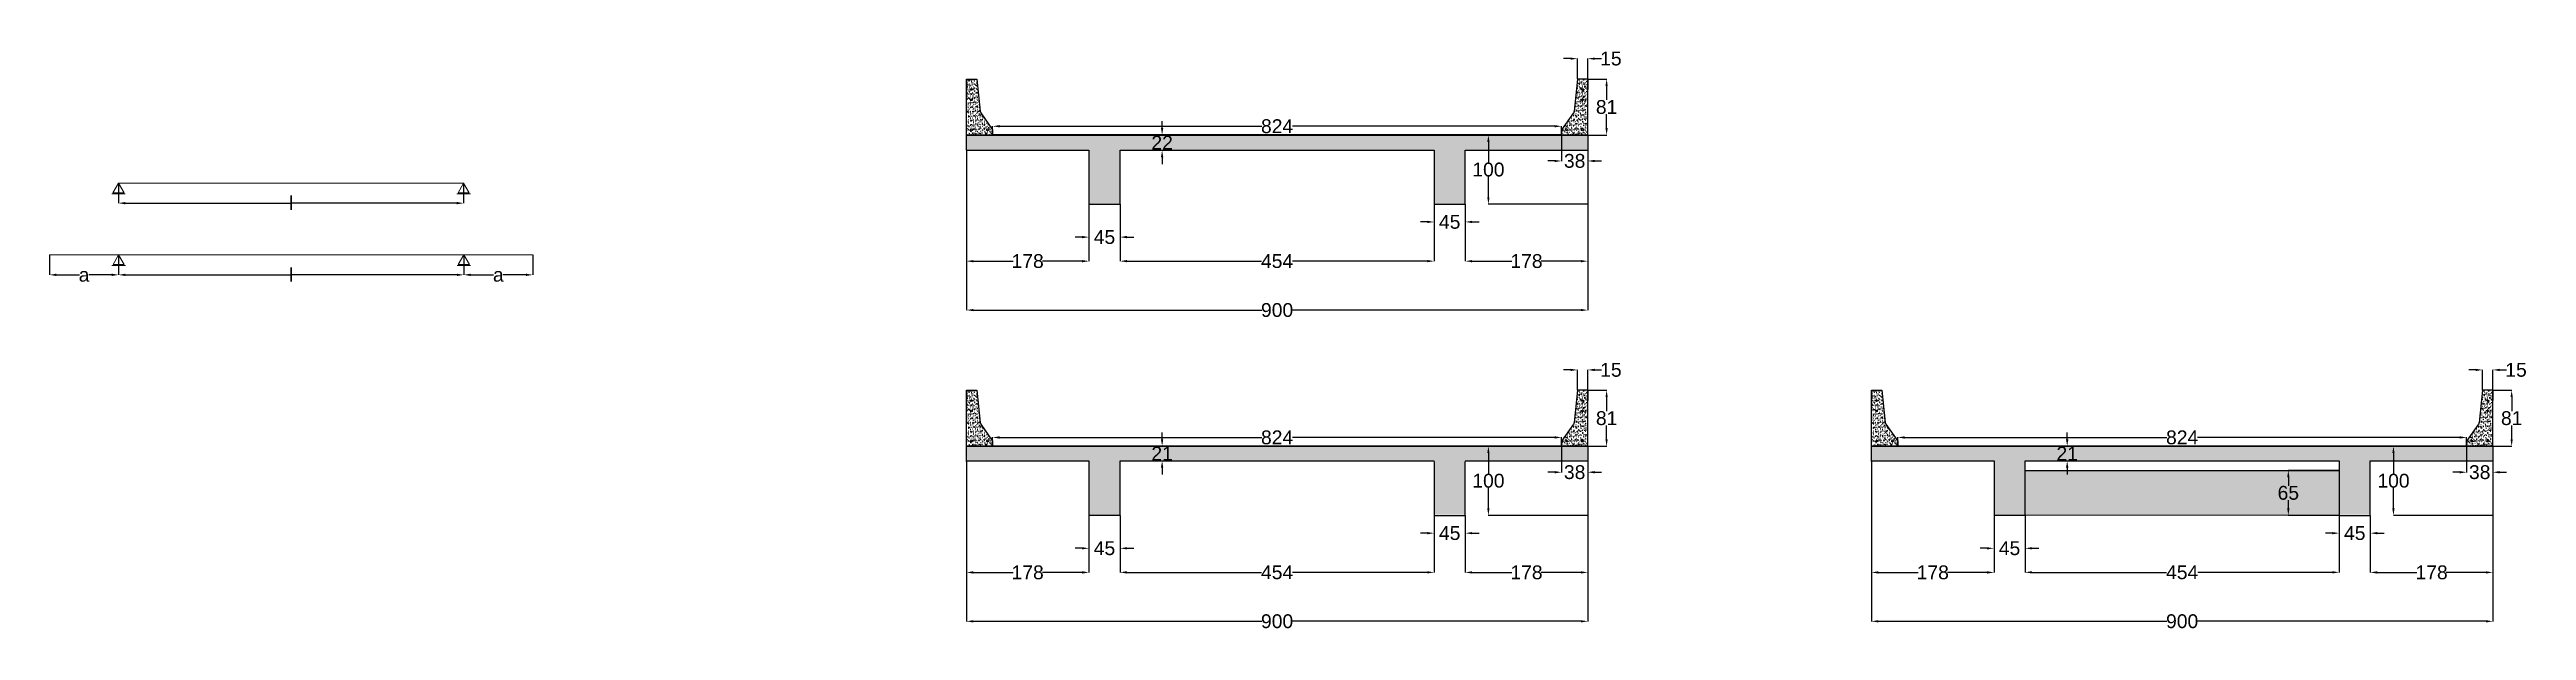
# Model space of a CAD drawing. Header units: millimetres. Extents: x -100 to 3488, y -647 to 193.
import ezdxf

# ---------------------------------------------------------------- set-up
doc = ezdxf.new("R2010")
doc.units = ezdxf.units.MM
for name, color, linetype in [('BARREIRA', 5, 'Continuous'), ('Cotas', 10, 'Continuous'), ('LONG. E TAB.', 3, 'Continuous'), ('PAVIMENTO', 250, 'Continuous')]:
    doc.layers.add(name, color=color, linetype=linetype)
doc.styles.get("Standard").update_dxf_attribs({"font": 'arial.ttf'})
doc.dimstyles.new('Annotative', dxfattribs={"dimtxt": 0.15, "dimasz": 0.1, "dimexe": 0.1, "dimexo": 0.03, "dimgap": 0.09, "dimtad": 0, "dimtih": 1, "dimtoh": 1, "dimdec": 3, "dimzin": 0, "dimdsep": 46, "dimtxsty": 'Standard', "dimcen": 0.09, "dimadec": 0, "dimazin": 0, "dimtfac": 1, "dimtdec": 3, "dimtofl": 0, "dimtmove": 0, "dimatfit": 3, "dimfxl": 1, "dimtolj": 1, "dimtzin": 0, "dimarcsym": 1})
doc.dimstyles.get("Standard").update_dxf_attribs({"dimtxt": 0.18, "dimasz": 0.18, "dimexe": 0.18, "dimexo": 0.0625, "dimgap": 0.09, "dimtad": 0, "dimtih": 1, "dimtoh": 1, "dimdec": 4, "dimzin": 0, "dimdsep": 46, "dimtxsty": 'Standard', "dimcen": 0.09, "dimadec": 0, "dimazin": 0, "dimtfac": 1, "dimtdec": 4, "dimtofl": 0, "dimtmove": 0, "dimatfit": 3, "dimfxl": 1, "dimtolj": 1, "dimtzin": 0, "dimarcsym": 0})

msp = doc.modelspace()

# ---------------------------------------------------------------- blocks, each defined once
blk = doc.blocks.new('*D1')
at = {"color": 0, "lineweight": -2, "transparency": 16777216}
for p, q in [((0, -0.1), (0, -29.2)), ((10, -29), (248.7, -29)), ((490, -29), (251.3, -29)), ((500, -0.1), (500, -29.2))]:
    blk.add_line(p, q, dxfattribs=at)
at = {"color": 0, "transparency": 16777216}
for points in [[(10, -27.3), (10, -30.7), (0, -29)], [(490, -27.3), (490, -30.7), (500, -29)]]:
    blk.add_solid(points, dxfattribs=at)
at = {"layer": 'Defpoints', "color": 0, "transparency": 16777216}
for p in [(0, 0), (500, 0), (500, -29)]:
    blk.add_point(p, dxfattribs=at)
at = {"color": 0, "transparency": 16777216, "insert": (250, -29), "char_height": 20, "attachment_point": 5}
blk.add_mtext('\\A1;l', dxfattribs=at)
blk = doc.blocks.new('*D2')
at = {"color": 0, "lineweight": -2, "transparency": 16777216}
for p, q in [((0.2, -103.8), (0.2, -132.9)), ((500.2, -103.8), (500.2, -132.9)), ((10.2, -132.7), (248.9, -132.7)), ((490.2, -132.7), (251.5, -132.7))]:
    blk.add_line(p, q, dxfattribs=at)
at = {"color": 0, "transparency": 16777216}
for points in [[(10.2, -131), (10.2, -134.4), (0.2, -132.7)], [(490.2, -131), (490.2, -134.4), (500.2, -132.7)]]:
    blk.add_solid(points, dxfattribs=at)
at = {"layer": 'Defpoints', "color": 0, "transparency": 16777216}
for p in [(0.2, -103.7), (500.2, -103.7), (500.2, -132.7)]:
    blk.add_point(p, dxfattribs=at)
at = {"color": 0, "transparency": 16777216, "insert": (250.2, -132.7), "char_height": 20, "attachment_point": 5}
blk.add_mtext('\\A1;l', dxfattribs=at)
blk = doc.blocks.new('*D3')
at = {"color": 0, "lineweight": -2, "transparency": 16777216}
for p, q in [((-99.8, -103.8), (-99.8, -132.9)), ((0.2, -103.8), (0.2, -132.9)), ((-89.8, -132.7), (-56.6, -132.7)), ((-9.8, -132.7), (-43, -132.7))]:
    blk.add_line(p, q, dxfattribs=at)
at = {"color": 0, "transparency": 16777216}
for points in [[(-89.8, -131), (-89.8, -134.4), (-99.8, -132.7)], [(-9.8, -131), (-9.8, -134.4), (0.2, -132.7)]]:
    blk.add_solid(points, dxfattribs=at)
at = {"layer": 'Defpoints', "color": 0, "transparency": 16777216}
for p in [(-99.8, -103.7), (0.2, -103.7), (-99.8, -132.7)]:
    blk.add_point(p, dxfattribs=at)
at = {"color": 0, "transparency": 16777216, "insert": (-49.8, -132.7), "char_height": 20, "attachment_point": 5}
blk.add_mtext('\\A1;a', dxfattribs=at)
blk = doc.blocks.new('*D4')
at = {"color": 0, "lineweight": -2, "transparency": 16777216}
for p, q in [((500.2, -103.8), (500.2, -132.9)), ((600.2, -103.8), (600.2, -132.9)), ((510.2, -132.7), (543.4, -132.7)), ((590.2, -132.7), (557, -132.7))]:
    blk.add_line(p, q, dxfattribs=at)
at = {"color": 0, "transparency": 16777216}
for points in [[(510.2, -131), (510.2, -134.4), (500.2, -132.7)], [(590.2, -131), (590.2, -134.4), (600.2, -132.7)]]:
    blk.add_solid(points, dxfattribs=at)
at = {"layer": 'Defpoints', "color": 0, "transparency": 16777216}
for p in [(500.2, -103.7), (600.2, -103.7), (600.2, -132.7)]:
    blk.add_point(p, dxfattribs=at)
at = {"color": 0, "transparency": 16777216, "insert": (550.2, -132.7), "char_height": 20, "attachment_point": 5}
blk.add_mtext('\\A1;a', dxfattribs=at)
blk = doc.blocks.new('*D140')
at = {"color": 0, "lineweight": -2, "transparency": 16777216}
for p, q in [((1228.2, 47.5), (1228.2, -183.9)), ((2128.2, 47.5), (2128.2, -183.9)), ((1238.2, -183.7), (1656, -183.7)), ((2118.2, -183.7), (1700.3, -183.7))]:
    blk.add_line(p, q, dxfattribs=at)
at = {"color": 0, "transparency": 16777216}
for points in [[(1238.2, -182), (1238.2, -185.3), (1228.2, -183.7)], [(2118.2, -182), (2118.2, -185.3), (2128.2, -183.7)]]:
    blk.add_solid(points, dxfattribs=at)
at = {"layer": 'Defpoints', "color": 0, "transparency": 16777216}
for p in [(1228.2, 47.5), (2128.2, 47.5), (2128.2, -183.7)]:
    blk.add_point(p, dxfattribs=at)
at = {"color": 0, "transparency": 16777216, "insert": (1678.2, -183.7), "char_height": 20, "attachment_point": 5}
blk.add_mtext('\\A1;900', dxfattribs=at)
blk = doc.blocks.new('*D141')
at = {"color": 0, "lineweight": -2, "transparency": 16777216}
for p, q in [((1450.7, -30.4), (1450.7, -113)), ((1905.7, -30.5), (1905.7, -113)), ((1460.7, -112.9), (1655.6, -112.9)), ((1895.7, -112.9), (1700.7, -112.9))]:
    blk.add_line(p, q, dxfattribs=at)
at = {"color": 0, "transparency": 16777216}
for points in [[(1460.7, -111.2), (1460.7, -114.5), (1450.7, -112.9)], [(1895.7, -111.2), (1895.7, -114.5), (1905.7, -112.9)]]:
    blk.add_solid(points, dxfattribs=at)
at = {"layer": 'Defpoints', "color": 0, "transparency": 16777216}
for p in [(1450.7, -30.4), (1905.7, -30.5), (1905.7, -112.9)]:
    blk.add_point(p, dxfattribs=at)
at = {"color": 0, "transparency": 16777216, "insert": (1678.2, -112.9), "char_height": 20, "attachment_point": 5}
blk.add_mtext('\\A1;454', dxfattribs=at)
blk = doc.blocks.new('*D143')
at = {"color": 0, "lineweight": -2, "transparency": 16777216}
for p, q in [((1266.2, 70.4), (1266.2, 82.4)), ((1276.2, 82.2), (1656, 82.2)), ((2080.2, 82.2), (1700.4, 82.2)), ((2090.2, 70.4), (2090.2, 82.4))]:
    blk.add_line(p, q, dxfattribs=at)
at = {"color": 0, "transparency": 16777216}
for points in [[(1276.2, 83.9), (1276.2, 80.6), (1266.2, 82.2)], [(2080.2, 83.9), (2080.2, 80.6), (2090.2, 82.2)]]:
    blk.add_solid(points, dxfattribs=at)
at = {"layer": 'Defpoints', "color": 0, "transparency": 16777216}
for p in [(2090.2, 82.2), (1266.2, 70.3), (2090.2, 70.3)]:
    blk.add_point(p, dxfattribs=at)
at = {"color": 0, "transparency": 16777216, "insert": (1678.2, 82.2), "char_height": 20, "attachment_point": 5}
blk.add_mtext('\\A1;824', dxfattribs=at)
blk = doc.blocks.new('*D147')
at = {"color": 0, "lineweight": -2, "transparency": 16777216}
for p, q in [((2128.3, 150.5), (2155.6, 150.5)), ((2155.5, 140.5), (2155.5, 120.3)), ((2155.5, 79.5), (2155.5, 99.7)), ((2128.3, 69.5), (2155.6, 69.5))]:
    blk.add_line(p, q, dxfattribs=at)
at = {"color": 0, "transparency": 16777216}
for points in [[(2153.8, 140.5), (2157.1, 140.5), (2155.5, 150.5)], [(2153.8, 79.5), (2157.1, 79.5), (2155.5, 69.5)]]:
    blk.add_solid(points, dxfattribs=at)
at = {"layer": 'Defpoints', "color": 0, "transparency": 16777216}
for p in [(2128.2, 150.5), (2128.2, 69.5), (2155.5, 69.5)]:
    blk.add_point(p, dxfattribs=at)
at = {"color": 0, "transparency": 16777216, "insert": (2155.5, 110), "char_height": 20, "attachment_point": 5}
blk.add_mtext('\\A1;81', dxfattribs=at)
blk = doc.blocks.new('*D149')
at = {"color": 0, "lineweight": -2, "transparency": 16777216}
for p, q in [((2090.2, 69.5), (2090.2, 31.8)), ((2128.2, 69.5), (2128.2, 31.8)), ((2080.2, 32), (2070.2, 32)), ((2138.2, 32), (2148.2, 32))]:
    blk.add_line(p, q, dxfattribs=at)
at = {"color": 0, "transparency": 16777216}
for points in [[(2080.2, 33.6), (2080.2, 30.3), (2090.2, 32)], [(2138.2, 33.6), (2138.2, 30.3), (2128.2, 32)]]:
    blk.add_solid(points, dxfattribs=at)
at = {"layer": 'Defpoints', "color": 0, "transparency": 16777216}
for p in [(2090.2, 69.5), (2128.2, 69.5), (2090.2, 32)]:
    blk.add_point(p, dxfattribs=at)
at = {"color": 0, "transparency": 16777216, "insert": (2109.2, 32), "char_height": 20, "attachment_point": 5}
blk.add_mtext('\\A1;38', dxfattribs=at)
blk = doc.blocks.new('*D150')
at = {"color": 0, "lineweight": -2, "transparency": 16777216}
for p, q in [((1905.7, -30.5), (1905.7, -56.4)), ((1950.7, -30.5), (1950.7, -56.4)), ((1895.7, -56.2), (1885.7, -56.2)), ((1960.7, -56.2), (1970.7, -56.2))]:
    blk.add_line(p, q, dxfattribs=at)
at = {"color": 0, "transparency": 16777216}
for points in [[(1895.7, -54.5), (1895.7, -57.8), (1905.7, -56.2)], [(1960.7, -54.5), (1960.7, -57.8), (1950.7, -56.2)]]:
    blk.add_solid(points, dxfattribs=at)
at = {"layer": 'Defpoints', "color": 0, "transparency": 16777216}
for p in [(1905.7, -30.5), (1950.7, -30.5), (1950.7, -56.2)]:
    blk.add_point(p, dxfattribs=at)
at = {"color": 0, "transparency": 16777216, "insert": (1928.2, -56.2), "char_height": 20, "attachment_point": 5}
blk.add_mtext('\\A1;45', dxfattribs=at)
blk = doc.blocks.new('*D151')
at = {"color": 0, "lineweight": -2, "transparency": 16777216}
for p, q in [((1405.7, -30.4), (1405.7, -78.3)), ((1450.7, -30.4), (1450.7, -78.3)), ((1395.7, -78.1), (1385.7, -78.1)), ((1460.7, -78.1), (1470.7, -78.1))]:
    blk.add_line(p, q, dxfattribs=at)
at = {"color": 0, "transparency": 16777216}
for points in [[(1395.7, -76.4), (1395.7, -79.8), (1405.7, -78.1)], [(1460.7, -76.4), (1460.7, -79.8), (1450.7, -78.1)]]:
    blk.add_solid(points, dxfattribs=at)
at = {"layer": 'Defpoints', "color": 0, "transparency": 16777216}
for p in [(1405.7, -30.4), (1450.7, -30.4), (1405.7, -78.1)]:
    blk.add_point(p, dxfattribs=at)
at = {"color": 0, "transparency": 16777216, "insert": (1428.2, -78.1), "char_height": 20, "attachment_point": 5}
blk.add_mtext('\\A1;45', dxfattribs=at)
blk = doc.blocks.new('*D152')
at = {"color": 0, "lineweight": -2, "transparency": 16777216}
for p, q in [((2128.2, 47.5), (2128.2, -113.1)), ((1950.7, -30.5), (1950.7, -113.1)), ((1960.7, -112.9), (2018.2, -112.9)), ((2118.2, -112.9), (2060.7, -112.9))]:
    blk.add_line(p, q, dxfattribs=at)
at = {"color": 0, "transparency": 16777216}
for points in [[(1960.7, -111.3), (1960.7, -114.6), (1950.7, -112.9)], [(2118.2, -111.3), (2118.2, -114.6), (2128.2, -112.9)]]:
    blk.add_solid(points, dxfattribs=at)
at = {"layer": 'Defpoints', "color": 0, "transparency": 16777216}
for p in [(2128.2, 47.5), (1950.7, -30.5), (2128.2, -112.9)]:
    blk.add_point(p, dxfattribs=at)
at = {"color": 0, "transparency": 16777216, "insert": (2039.4, -112.9), "char_height": 20, "attachment_point": 5}
blk.add_mtext('\\A1;178', dxfattribs=at)
blk = doc.blocks.new('*D153')
at = {"color": 0, "lineweight": -2, "transparency": 16777216}
for p, q in [((1405.7, -30.4), (1405.7, -113.1)), ((1228.2, -52.5), (1228.2, -113.1)), ((1238.2, -112.9), (1295.7, -112.9)), ((1395.7, -112.9), (1338.2, -112.9))]:
    blk.add_line(p, q, dxfattribs=at)
at = {"color": 0, "transparency": 16777216}
for points in [[(1238.2, -111.3), (1238.2, -114.6), (1228.2, -112.9)], [(1395.7, -111.3), (1395.7, -114.6), (1405.7, -112.9)]]:
    blk.add_solid(points, dxfattribs=at)
at = {"layer": 'Defpoints', "color": 0, "transparency": 16777216}
for p in [(1405.7, -30.4), (1228.2, -52.5), (1228.2, -112.9)]:
    blk.add_point(p, dxfattribs=at)
at = {"color": 0, "transparency": 16777216, "insert": (1316.9, -112.9), "char_height": 20, "attachment_point": 5}
blk.add_mtext('\\A1;178', dxfattribs=at)
blk = doc.blocks.new('*D134')
at = {"layer": 'Cotas', "color": 0, "lineweight": -2, "ltscale": 80, "transparency": 16777216}
for p, q in [((1461.4, 70.2), (1461.4, 70.1)), ((1461.4, 69.6), (1461.4, 69.8)), ((1461.5, 70.3), (1461.5, 70.3)), ((1461.5, 69.5), (1461.5, 69.5))]:
    blk.add_line(p, q, dxfattribs=at)
at = {"layer": 'Cotas', "color": 0, "ltscale": 80, "transparency": 16777216}
for points in [[(1461.4, 70.2), (1461.5, 70.2), (1461.4, 70.3)], [(1461.4, 69.6), (1461.5, 69.6), (1461.4, 69.5)]]:
    blk.add_solid(points, dxfattribs=at)
at = {"layer": 'Defpoints', "color": 0, "ltscale": 80, "transparency": 16777216}
for p in [(1461.4, 70.3), (1461.4, 70.3), (1461.4, 69.5)]:
    blk.add_point(p, dxfattribs=at)
at = {"layer": 'Cotas', "color": 0, "ltscale": 80, "transparency": 16777216, "insert": (1461.4, 69.9), "char_height": 0.15, "attachment_point": 5}
blk.add_mtext('\\A1;0.800', dxfattribs=at)
blk = doc.blocks.new('*D138')
at = {"color": 0, "lineweight": -2, "transparency": 16777216}
for p, q in [((2128.1, 69.5), (1984.1, 69.5)), ((1984.3, 59.5), (1984.3, 29.8)), ((1984.3, -20.5), (1984.3, 9.2)), ((2128.1, -30.5), (1984.1, -30.5))]:
    blk.add_line(p, q, dxfattribs=at)
at = {"color": 0, "transparency": 16777216}
for points in [[(1982.6, 59.5), (1985.9, 59.5), (1984.3, 69.5)], [(1982.6, -20.5), (1985.9, -20.5), (1984.3, -30.5)]]:
    blk.add_solid(points, dxfattribs=at)
at = {"layer": 'Defpoints', "color": 0, "transparency": 16777216}
for p in [(2128.2, 69.5), (1984.3, -30.5), (2128.2, -30.5)]:
    blk.add_point(p, dxfattribs=at)
at = {"color": 0, "transparency": 16777216, "insert": (1984.3, 19.5), "char_height": 20, "attachment_point": 5}
blk.add_mtext('\\A1;100', dxfattribs=at)
blk = doc.blocks.new('*D181')
at = {"color": 0, "lineweight": -2, "transparency": 16777216}
for p, q in [((2103.2, 180), (2093.2, 180)), ((2113.2, 150.6), (2113.2, 180.1)), ((2128.2, 150.6), (2128.2, 180.1)), ((2138.2, 180), (2148.2, 180))]:
    blk.add_line(p, q, dxfattribs=at)
at = {"color": 0, "transparency": 16777216}
for points in [[(2103.2, 181.6), (2103.2, 178.3), (2113.2, 180)], [(2138.2, 181.6), (2138.2, 178.3), (2128.2, 180)]]:
    blk.add_solid(points, dxfattribs=at)
at = {"layer": 'Defpoints', "color": 0, "transparency": 16777216}
for p in [(2128.2, 180), (2113.2, 150.5), (2128.2, 150.5)]:
    blk.add_point(p, dxfattribs=at)
at = {"color": 0, "transparency": 16777216, "insert": (2161.7, 180), "char_height": 20, "attachment_point": 5}
blk.add_mtext('\\A1;15', dxfattribs=at)
blk = doc.blocks.new('*D182')
at = {"color": 0, "lineweight": -2, "transparency": 16777216}
for p, q in [((1511.7, 79.5), (1511.7, 89.5)), ((1450.8, 69.5), (1511.8, 69.5)), ((1450.8, 47.5), (1511.8, 47.5)), ((1511.7, 37.5), (1511.7, 27.5))]:
    blk.add_line(p, q, dxfattribs=at)
at = {"color": 0, "transparency": 16777216}
for points in [[(1510, 79.5), (1513.3, 79.5), (1511.7, 69.5)], [(1510, 37.5), (1513.3, 37.5), (1511.7, 47.5)]]:
    blk.add_solid(points, dxfattribs=at)
at = {"layer": 'Defpoints', "color": 0, "transparency": 16777216}
for p in [(1450.7, 69.5), (1450.7, 47.5), (1511.7, 69.5)]:
    blk.add_point(p, dxfattribs=at)
at = {"color": 0, "transparency": 16777216, "insert": (1511.7, 58.5), "char_height": 20, "attachment_point": 5}
blk.add_mtext('\\A1;22', dxfattribs=at)
blk = doc.blocks.new('*D185')
at = {"color": 0, "lineweight": -2, "transparency": 16777216}
for p, q in [((1228.2, -402.7), (1228.2, -634)), ((2128.2, -402.7), (2128.2, -634)), ((1238.2, -633.8), (1656, -633.8)), ((2118.2, -633.8), (1700.3, -633.8))]:
    blk.add_line(p, q, dxfattribs=at)
at = {"color": 0, "transparency": 16777216}
for points in [[(1238.2, -632.2), (1238.2, -635.5), (1228.2, -633.8)], [(2118.2, -632.2), (2118.2, -635.5), (2128.2, -633.8)]]:
    blk.add_solid(points, dxfattribs=at)
at = {"layer": 'Defpoints', "color": 0, "transparency": 16777216}
for p in [(1228.2, -402.6), (2128.2, -402.6), (2128.2, -633.8)]:
    blk.add_point(p, dxfattribs=at)
at = {"color": 0, "transparency": 16777216, "insert": (1678.2, -633.8), "char_height": 20, "attachment_point": 5}
blk.add_mtext('\\A1;900', dxfattribs=at)
blk = doc.blocks.new('*D186')
at = {"color": 0, "lineweight": -2, "transparency": 16777216}
for p, q in [((1450.7, -480.6), (1450.7, -563.2)), ((1905.7, -480.7), (1905.7, -563.2)), ((1460.7, -563), (1655.6, -563)), ((1895.7, -563), (1700.7, -563))]:
    blk.add_line(p, q, dxfattribs=at)
at = {"color": 0, "transparency": 16777216}
for points in [[(1460.7, -561.3), (1460.7, -564.7), (1450.7, -563)], [(1895.7, -561.3), (1895.7, -564.7), (1905.7, -563)]]:
    blk.add_solid(points, dxfattribs=at)
at = {"layer": 'Defpoints', "color": 0, "transparency": 16777216}
for p in [(1450.7, -480.5), (1905.7, -480.6), (1905.7, -563)]:
    blk.add_point(p, dxfattribs=at)
at = {"color": 0, "transparency": 16777216, "insert": (1678.2, -563), "char_height": 20, "attachment_point": 5}
blk.add_mtext('\\A1;454', dxfattribs=at)
blk = doc.blocks.new('*D187')
at = {"color": 0, "lineweight": -2, "transparency": 16777216}
for p, q in [((1266.2, -379.8), (1266.2, -367.7)), ((1276.2, -367.9), (1656, -367.9)), ((2080.2, -367.9), (1700.4, -367.9)), ((2090.2, -379.8), (2090.2, -367.7))]:
    blk.add_line(p, q, dxfattribs=at)
at = {"color": 0, "transparency": 16777216}
for points in [[(1276.2, -366.2), (1276.2, -369.6), (1266.2, -367.9)], [(2080.2, -366.2), (2080.2, -369.6), (2090.2, -367.9)]]:
    blk.add_solid(points, dxfattribs=at)
at = {"layer": 'Defpoints', "color": 0, "transparency": 16777216}
for p in [(1266.2, -379.8), (2090.2, -367.9), (2090.2, -379.8)]:
    blk.add_point(p, dxfattribs=at)
at = {"color": 0, "transparency": 16777216, "insert": (1678.2, -367.9), "char_height": 20, "attachment_point": 5}
blk.add_mtext('\\A1;824', dxfattribs=at)
blk = doc.blocks.new('*D188')
at = {"color": 0, "lineweight": -2, "transparency": 16777216}
for p, q in [((2128.3, -299.6), (2155.6, -299.6)), ((2155.5, -309.6), (2155.5, -329.8)), ((2155.5, -370.6), (2155.5, -350.4)), ((2128.3, -380.6), (2155.6, -380.6))]:
    blk.add_line(p, q, dxfattribs=at)
at = {"color": 0, "transparency": 16777216}
for points in [[(2153.8, -309.6), (2157.1, -309.6), (2155.5, -299.6)], [(2153.8, -370.6), (2157.1, -370.6), (2155.5, -380.6)]]:
    blk.add_solid(points, dxfattribs=at)
at = {"layer": 'Defpoints', "color": 0, "transparency": 16777216}
for p in [(2128.2, -299.6), (2128.2, -380.6), (2155.5, -380.6)]:
    blk.add_point(p, dxfattribs=at)
at = {"color": 0, "transparency": 16777216, "insert": (2155.5, -340.1), "char_height": 20, "attachment_point": 5}
blk.add_mtext('\\A1;81', dxfattribs=at)
blk = doc.blocks.new('*D189')
at = {"color": 0, "lineweight": -2, "transparency": 16777216}
for p, q in [((2090.2, -380.7), (2090.2, -418.4)), ((2128.2, -380.7), (2128.2, -418.4)), ((2080.2, -418.2), (2070.2, -418.2)), ((2138.2, -418.2), (2148.2, -418.2))]:
    blk.add_line(p, q, dxfattribs=at)
at = {"color": 0, "transparency": 16777216}
for points in [[(2080.2, -416.5), (2080.2, -419.9), (2090.2, -418.2)], [(2138.2, -416.5), (2138.2, -419.9), (2128.2, -418.2)]]:
    blk.add_solid(points, dxfattribs=at)
at = {"layer": 'Defpoints', "color": 0, "transparency": 16777216}
for p in [(2090.2, -380.6), (2128.2, -380.6), (2090.2, -418.2)]:
    blk.add_point(p, dxfattribs=at)
at = {"color": 0, "transparency": 16777216, "insert": (2109.2, -418.2), "char_height": 20, "attachment_point": 5}
blk.add_mtext('\\A1;38', dxfattribs=at)
blk = doc.blocks.new('*D190')
at = {"color": 0, "lineweight": -2, "transparency": 16777216}
for p, q in [((1905.7, -480.7), (1905.7, -506.5)), ((1950.7, -480.7), (1950.7, -506.5)), ((1895.7, -506.3), (1885.7, -506.3)), ((1960.7, -506.3), (1970.7, -506.3))]:
    blk.add_line(p, q, dxfattribs=at)
at = {"color": 0, "transparency": 16777216}
for points in [[(1895.7, -504.7), (1895.7, -508), (1905.7, -506.3)], [(1960.7, -504.7), (1960.7, -508), (1950.7, -506.3)]]:
    blk.add_solid(points, dxfattribs=at)
at = {"layer": 'Defpoints', "color": 0, "transparency": 16777216}
for p in [(1905.7, -480.6), (1950.7, -480.6), (1950.7, -506.3)]:
    blk.add_point(p, dxfattribs=at)
at = {"color": 0, "transparency": 16777216, "insert": (1928.2, -506.3), "char_height": 20, "attachment_point": 5}
blk.add_mtext('\\A1;45', dxfattribs=at)
blk = doc.blocks.new('*D191')
at = {"color": 0, "lineweight": -2, "transparency": 16777216}
for p, q in [((1405.7, -480.6), (1405.7, -528.4)), ((1450.7, -480.6), (1450.7, -528.4)), ((1395.7, -528.2), (1385.7, -528.2)), ((1460.7, -528.2), (1470.7, -528.2))]:
    blk.add_line(p, q, dxfattribs=at)
at = {"color": 0, "transparency": 16777216}
for points in [[(1395.7, -526.6), (1395.7, -529.9), (1405.7, -528.2)], [(1460.7, -526.6), (1460.7, -529.9), (1450.7, -528.2)]]:
    blk.add_solid(points, dxfattribs=at)
at = {"layer": 'Defpoints', "color": 0, "transparency": 16777216}
for p in [(1405.7, -480.5), (1450.7, -480.5), (1405.7, -528.2)]:
    blk.add_point(p, dxfattribs=at)
at = {"color": 0, "transparency": 16777216, "insert": (1428.2, -528.2), "char_height": 20, "attachment_point": 5}
blk.add_mtext('\\A1;45', dxfattribs=at)
blk = doc.blocks.new('*D192')
at = {"color": 0, "lineweight": -2, "transparency": 16777216}
for p, q in [((2128.2, -402.7), (2128.2, -563.3)), ((1950.7, -480.7), (1950.7, -563.3)), ((1960.7, -563.1), (2018.2, -563.1)), ((2118.2, -563.1), (2060.7, -563.1))]:
    blk.add_line(p, q, dxfattribs=at)
at = {"color": 0, "transparency": 16777216}
for points in [[(1960.7, -561.4), (1960.7, -564.8), (1950.7, -563.1)], [(2118.2, -561.4), (2118.2, -564.8), (2128.2, -563.1)]]:
    blk.add_solid(points, dxfattribs=at)
at = {"layer": 'Defpoints', "color": 0, "transparency": 16777216}
for p in [(2128.2, -402.6), (1950.7, -480.6), (2128.2, -563.1)]:
    blk.add_point(p, dxfattribs=at)
at = {"color": 0, "transparency": 16777216, "insert": (2039.4, -563.1), "char_height": 20, "attachment_point": 5}
blk.add_mtext('\\A1;178', dxfattribs=at)
blk = doc.blocks.new('*D193')
at = {"color": 0, "lineweight": -2, "transparency": 16777216}
for p, q in [((1405.7, -480.6), (1405.7, -563.3)), ((1228.2, -502.7), (1228.2, -563.3)), ((1238.2, -563.1), (1295.7, -563.1)), ((1395.7, -563.1), (1338.2, -563.1))]:
    blk.add_line(p, q, dxfattribs=at)
at = {"color": 0, "transparency": 16777216}
for points in [[(1238.2, -561.4), (1238.2, -564.8), (1228.2, -563.1)], [(1395.7, -561.4), (1395.7, -564.8), (1405.7, -563.1)]]:
    blk.add_solid(points, dxfattribs=at)
at = {"layer": 'Defpoints', "color": 0, "transparency": 16777216}
for p in [(1405.7, -480.5), (1228.2, -502.6), (1228.2, -563.1)]:
    blk.add_point(p, dxfattribs=at)
at = {"color": 0, "transparency": 16777216, "insert": (1316.9, -563.1), "char_height": 20, "attachment_point": 5}
blk.add_mtext('\\A1;178', dxfattribs=at)
blk = doc.blocks.new('*D183')
at = {"layer": 'Cotas', "color": 0, "lineweight": -2, "ltscale": 80, "transparency": 16777216}
for p, q in [((1461.4, -379.9), (1461.4, -380.1)), ((1461.4, -380.5), (1461.4, -380.4)), ((1461.5, -379.8), (1461.5, -379.8)), ((1461.5, -380.6), (1461.5, -380.6))]:
    blk.add_line(p, q, dxfattribs=at)
at = {"layer": 'Cotas', "color": 0, "ltscale": 80, "transparency": 16777216}
for points in [[(1461.4, -379.9), (1461.5, -379.9), (1461.4, -379.8)], [(1461.4, -380.5), (1461.5, -380.5), (1461.4, -380.6)]]:
    blk.add_solid(points, dxfattribs=at)
at = {"layer": 'Defpoints', "color": 0, "ltscale": 80, "transparency": 16777216}
for p in [(1461.4, -379.8), (1461.4, -379.8), (1461.4, -380.6)]:
    blk.add_point(p, dxfattribs=at)
at = {"layer": 'Cotas', "color": 0, "ltscale": 80, "transparency": 16777216, "insert": (1461.4, -380.2), "char_height": 0.15, "attachment_point": 5}
blk.add_mtext('\\A1;0.800', dxfattribs=at)
blk = doc.blocks.new('*D184')
at = {"color": 0, "lineweight": -2, "transparency": 16777216}
for p, q in [((2128.1, -380.6), (1984.1, -380.6)), ((1984.3, -390.6), (1984.3, -420.3)), ((1984.3, -470.6), (1984.3, -440.9)), ((2128.1, -480.6), (1984.1, -480.6))]:
    blk.add_line(p, q, dxfattribs=at)
at = {"color": 0, "transparency": 16777216}
for points in [[(1982.6, -390.6), (1985.9, -390.6), (1984.3, -380.6)], [(1982.6, -470.6), (1985.9, -470.6), (1984.3, -480.6)]]:
    blk.add_solid(points, dxfattribs=at)
at = {"layer": 'Defpoints', "color": 0, "transparency": 16777216}
for p in [(2128.2, -380.6), (1984.3, -480.6), (2128.2, -480.6)]:
    blk.add_point(p, dxfattribs=at)
at = {"color": 0, "transparency": 16777216, "insert": (1984.3, -430.6), "char_height": 20, "attachment_point": 5}
blk.add_mtext('\\A1;100', dxfattribs=at)
blk = doc.blocks.new('*D195')
at = {"color": 0, "lineweight": -2, "transparency": 16777216}
for p, q in [((2103.2, -270.2), (2093.2, -270.2)), ((2113.2, -299.6), (2113.2, -270)), ((2128.2, -299.6), (2128.2, -270)), ((2138.2, -270.2), (2148.2, -270.2))]:
    blk.add_line(p, q, dxfattribs=at)
at = {"color": 0, "transparency": 16777216}
for points in [[(2103.2, -268.5), (2103.2, -271.9), (2113.2, -270.2)], [(2138.2, -268.5), (2138.2, -271.9), (2128.2, -270.2)]]:
    blk.add_solid(points, dxfattribs=at)
at = {"layer": 'Defpoints', "color": 0, "transparency": 16777216}
for p in [(2128.2, -270.2), (2113.2, -299.6), (2128.2, -299.6)]:
    blk.add_point(p, dxfattribs=at)
at = {"color": 0, "transparency": 16777216, "insert": (2161.7, -270.2), "char_height": 20, "attachment_point": 5}
blk.add_mtext('\\A1;15', dxfattribs=at)
blk = doc.blocks.new('*D194')
at = {"color": 0, "lineweight": -2, "transparency": 16777216}
for p, q in [((1450.8, -380.6), (1511.8, -380.6)), ((1511.7, -370.6), (1511.7, -360.6)), ((1450.8, -401.6), (1511.8, -401.6)), ((1511.7, -411.6), (1511.7, -421.6))]:
    blk.add_line(p, q, dxfattribs=at)
at = {"color": 0, "transparency": 16777216}
for points in [[(1510, -370.6), (1513.3, -370.6), (1511.7, -380.6)], [(1510, -411.6), (1513.3, -411.6), (1511.7, -401.6)]]:
    blk.add_solid(points, dxfattribs=at)
at = {"layer": 'Defpoints', "color": 0, "transparency": 16777216}
for p in [(1450.7, -380.6), (1511.7, -380.6), (1450.7, -401.6)]:
    blk.add_point(p, dxfattribs=at)
at = {"color": 0, "transparency": 16777216, "insert": (1511.7, -391.1), "char_height": 20, "attachment_point": 5}
blk.add_mtext('\\A1;21', dxfattribs=at)
blk = doc.blocks.new('*D196')
at = {"color": 0, "lineweight": -2, "transparency": 16777216}
for p, q in [((2539.1, -402.7), (2539.1, -634)), ((3439.1, -402.7), (3439.1, -634)), ((2549.1, -633.8), (2967, -633.8)), ((3429.1, -633.8), (3011.3, -633.8))]:
    blk.add_line(p, q, dxfattribs=at)
at = {"color": 0, "transparency": 16777216}
for points in [[(2549.1, -632.2), (2549.1, -635.5), (2539.1, -633.8)], [(3429.1, -632.2), (3429.1, -635.5), (3439.1, -633.8)]]:
    blk.add_solid(points, dxfattribs=at)
at = {"layer": 'Defpoints', "color": 0, "transparency": 16777216}
for p in [(2539.1, -402.6), (3439.1, -402.6), (3439.1, -633.8)]:
    blk.add_point(p, dxfattribs=at)
at = {"color": 0, "transparency": 16777216, "insert": (2989.1, -633.8), "char_height": 20, "attachment_point": 5}
blk.add_mtext('\\A1;900', dxfattribs=at)
blk = doc.blocks.new('*D197')
at = {"color": 0, "lineweight": -2, "transparency": 16777216}
for p, q in [((2761.6, -480.6), (2761.6, -563.2)), ((3216.6, -480.7), (3216.6, -563.2)), ((2771.6, -563), (2966.6, -563)), ((3206.6, -563), (3011.7, -563))]:
    blk.add_line(p, q, dxfattribs=at)
at = {"color": 0, "transparency": 16777216}
for points in [[(2771.6, -561.3), (2771.6, -564.7), (2761.6, -563)], [(3206.6, -561.3), (3206.6, -564.7), (3216.6, -563)]]:
    blk.add_solid(points, dxfattribs=at)
at = {"layer": 'Defpoints', "color": 0, "transparency": 16777216}
for p in [(2761.6, -480.5), (3216.6, -480.6), (3216.6, -563)]:
    blk.add_point(p, dxfattribs=at)
at = {"color": 0, "transparency": 16777216, "insert": (2989.1, -563), "char_height": 20, "attachment_point": 5}
blk.add_mtext('\\A1;454', dxfattribs=at)
blk = doc.blocks.new('*D198')
at = {"color": 0, "lineweight": -2, "transparency": 16777216}
for p, q in [((2577.1, -379.8), (2577.1, -367.7)), ((2587.1, -367.9), (2967, -367.9)), ((3391.1, -367.9), (3011.3, -367.9)), ((3401.1, -379.8), (3401.1, -367.7))]:
    blk.add_line(p, q, dxfattribs=at)
at = {"color": 0, "transparency": 16777216}
for points in [[(2587.1, -366.2), (2587.1, -369.6), (2577.1, -367.9)], [(3391.1, -366.2), (3391.1, -369.6), (3401.1, -367.9)]]:
    blk.add_solid(points, dxfattribs=at)
at = {"layer": 'Defpoints', "color": 0, "transparency": 16777216}
for p in [(2577.1, -379.8), (3401.1, -367.9), (3401.1, -379.8)]:
    blk.add_point(p, dxfattribs=at)
at = {"color": 0, "transparency": 16777216, "insert": (2989.1, -367.9), "char_height": 20, "attachment_point": 5}
blk.add_mtext('\\A1;824', dxfattribs=at)
blk = doc.blocks.new('*D199')
at = {"color": 0, "lineweight": -2, "transparency": 16777216}
for p, q in [((3439.2, -299.6), (3466.6, -299.6)), ((3466.4, -309.6), (3466.4, -329.8)), ((3466.4, -370.6), (3466.4, -350.4)), ((3439.2, -380.6), (3466.6, -380.6))]:
    blk.add_line(p, q, dxfattribs=at)
at = {"color": 0, "transparency": 16777216}
for points in [[(3464.7, -309.6), (3468, -309.6), (3466.4, -299.6)], [(3464.7, -370.6), (3468, -370.6), (3466.4, -380.6)]]:
    blk.add_solid(points, dxfattribs=at)
at = {"layer": 'Defpoints', "color": 0, "transparency": 16777216}
for p in [(3439.1, -299.6), (3439.1, -380.6), (3466.4, -380.6)]:
    blk.add_point(p, dxfattribs=at)
at = {"color": 0, "transparency": 16777216, "insert": (3466.4, -340.1), "char_height": 20, "attachment_point": 5}
blk.add_mtext('\\A1;81', dxfattribs=at)
blk = doc.blocks.new('*D200')
at = {"color": 0, "lineweight": -2, "transparency": 16777216}
for p, q in [((3401.1, -380.7), (3401.1, -418.4)), ((3439.1, -380.7), (3439.1, -418.4)), ((3391.1, -418.2), (3381.1, -418.2)), ((3449.1, -418.2), (3459.1, -418.2))]:
    blk.add_line(p, q, dxfattribs=at)
at = {"color": 0, "transparency": 16777216}
for points in [[(3391.1, -416.5), (3391.1, -419.9), (3401.1, -418.2)], [(3449.1, -416.5), (3449.1, -419.9), (3439.1, -418.2)]]:
    blk.add_solid(points, dxfattribs=at)
at = {"layer": 'Defpoints', "color": 0, "transparency": 16777216}
for p in [(3401.1, -380.6), (3439.1, -380.6), (3401.1, -418.2)]:
    blk.add_point(p, dxfattribs=at)
at = {"color": 0, "transparency": 16777216, "insert": (3420.1, -418.2), "char_height": 20, "attachment_point": 5}
blk.add_mtext('\\A1;38', dxfattribs=at)
blk = doc.blocks.new('*D201')
at = {"color": 0, "lineweight": -2, "transparency": 16777216}
for p, q in [((3216.6, -480.7), (3216.6, -506.5)), ((3261.6, -480.7), (3261.6, -506.5)), ((3206.6, -506.3), (3196.6, -506.3)), ((3271.6, -506.3), (3281.6, -506.3))]:
    blk.add_line(p, q, dxfattribs=at)
at = {"color": 0, "transparency": 16777216}
for points in [[(3206.6, -504.7), (3206.6, -508), (3216.6, -506.3)], [(3271.6, -504.7), (3271.6, -508), (3261.6, -506.3)]]:
    blk.add_solid(points, dxfattribs=at)
at = {"layer": 'Defpoints', "color": 0, "transparency": 16777216}
for p in [(3216.6, -480.6), (3261.6, -480.6), (3261.6, -506.3)]:
    blk.add_point(p, dxfattribs=at)
at = {"color": 0, "transparency": 16777216, "insert": (3239.1, -506.3), "char_height": 20, "attachment_point": 5}
blk.add_mtext('\\A1;45', dxfattribs=at)
blk = doc.blocks.new('*D202')
at = {"color": 0, "lineweight": -2, "transparency": 16777216}
for p, q in [((2716.6, -480.6), (2716.6, -528.4)), ((2761.6, -480.6), (2761.6, -528.4)), ((2706.6, -528.2), (2696.6, -528.2)), ((2771.6, -528.2), (2781.6, -528.2))]:
    blk.add_line(p, q, dxfattribs=at)
at = {"color": 0, "transparency": 16777216}
for points in [[(2706.6, -526.6), (2706.6, -529.9), (2716.6, -528.2)], [(2771.6, -526.6), (2771.6, -529.9), (2761.6, -528.2)]]:
    blk.add_solid(points, dxfattribs=at)
at = {"layer": 'Defpoints', "color": 0, "transparency": 16777216}
for p in [(2716.6, -480.5), (2761.6, -480.5), (2716.6, -528.2)]:
    blk.add_point(p, dxfattribs=at)
at = {"color": 0, "transparency": 16777216, "insert": (2739.1, -528.2), "char_height": 20, "attachment_point": 5}
blk.add_mtext('\\A1;45', dxfattribs=at)
blk = doc.blocks.new('*D203')
at = {"color": 0, "lineweight": -2, "transparency": 16777216}
for p, q in [((3439.1, -402.7), (3439.1, -563.3)), ((3261.6, -480.7), (3261.6, -563.3)), ((3271.6, -563.1), (3329.1, -563.1)), ((3429.1, -563.1), (3371.6, -563.1))]:
    blk.add_line(p, q, dxfattribs=at)
at = {"color": 0, "transparency": 16777216}
for points in [[(3271.6, -561.4), (3271.6, -564.8), (3261.6, -563.1)], [(3429.1, -561.4), (3429.1, -564.8), (3439.1, -563.1)]]:
    blk.add_solid(points, dxfattribs=at)
at = {"layer": 'Defpoints', "color": 0, "transparency": 16777216}
for p in [(3439.1, -402.6), (3261.6, -480.6), (3439.1, -563.1)]:
    blk.add_point(p, dxfattribs=at)
at = {"color": 0, "transparency": 16777216, "insert": (3350.4, -563.1), "char_height": 20, "attachment_point": 5}
blk.add_mtext('\\A1;178', dxfattribs=at)
blk = doc.blocks.new('*D204')
at = {"color": 0, "lineweight": -2, "transparency": 16777216}
for p, q in [((2716.6, -480.6), (2716.6, -563.3)), ((2539.1, -502.7), (2539.1, -563.3)), ((2549.1, -563.1), (2606.6, -563.1)), ((2706.6, -563.1), (2649.1, -563.1))]:
    blk.add_line(p, q, dxfattribs=at)
at = {"color": 0, "transparency": 16777216}
for points in [[(2549.1, -561.4), (2549.1, -564.8), (2539.1, -563.1)], [(2706.6, -561.4), (2706.6, -564.8), (2716.6, -563.1)]]:
    blk.add_solid(points, dxfattribs=at)
at = {"layer": 'Defpoints', "color": 0, "transparency": 16777216}
for p in [(2716.6, -480.5), (2539.1, -502.6), (2539.1, -563.1)]:
    blk.add_point(p, dxfattribs=at)
at = {"color": 0, "transparency": 16777216, "insert": (2627.9, -563.1), "char_height": 20, "attachment_point": 5}
blk.add_mtext('\\A1;178', dxfattribs=at)
blk = doc.blocks.new('*D205')
at = {"layer": 'Cotas', "color": 0, "lineweight": -2, "ltscale": 80, "transparency": 16777216}
for p, q in [((2772.4, -379.8), (2772.5, -379.8)), ((2772.4, -379.9), (2772.4, -380.1)), ((2772.4, -380.5), (2772.4, -380.4)), ((2772.4, -380.6), (2772.5, -380.6))]:
    blk.add_line(p, q, dxfattribs=at)
at = {"layer": 'Cotas', "color": 0, "ltscale": 80, "transparency": 16777216}
for points in [[(2772.3, -379.9), (2772.4, -379.9), (2772.4, -379.8)], [(2772.3, -380.5), (2772.4, -380.5), (2772.4, -380.6)]]:
    blk.add_solid(points, dxfattribs=at)
at = {"layer": 'Defpoints', "color": 0, "ltscale": 80, "transparency": 16777216}
for p in [(2772.4, -379.8), (2772.4, -379.8), (2772.4, -380.6)]:
    blk.add_point(p, dxfattribs=at)
at = {"layer": 'Cotas', "color": 0, "ltscale": 80, "transparency": 16777216, "insert": (2772.4, -380.2), "char_height": 0.15, "attachment_point": 5}
blk.add_mtext('\\A1;0.800', dxfattribs=at)
blk = doc.blocks.new('*D206')
at = {"color": 0, "lineweight": -2, "transparency": 16777216}
for p, q in [((3439.1, -380.6), (3295, -380.6)), ((3295.2, -390.6), (3295.2, -420.3)), ((3295.2, -470.6), (3295.2, -440.9)), ((3439.1, -480.6), (3295, -480.6))]:
    blk.add_line(p, q, dxfattribs=at)
at = {"color": 0, "transparency": 16777216}
for points in [[(3293.5, -390.6), (3296.8, -390.6), (3295.2, -380.6)], [(3293.5, -470.6), (3296.8, -470.6), (3295.2, -480.6)]]:
    blk.add_solid(points, dxfattribs=at)
at = {"layer": 'Defpoints', "color": 0, "transparency": 16777216}
for p in [(3439.1, -380.6), (3295.2, -480.6), (3439.1, -480.6)]:
    blk.add_point(p, dxfattribs=at)
at = {"color": 0, "transparency": 16777216, "insert": (3295.2, -430.6), "char_height": 20, "attachment_point": 5}
blk.add_mtext('\\A1;100', dxfattribs=at)
blk = doc.blocks.new('*D207')
at = {"color": 0, "lineweight": -2, "transparency": 16777216}
for p, q in [((3414.1, -270.2), (3404.1, -270.2)), ((3424.1, -299.6), (3424.1, -270)), ((3439.1, -299.6), (3439.1, -270)), ((3449.1, -270.2), (3459.1, -270.2))]:
    blk.add_line(p, q, dxfattribs=at)
at = {"color": 0, "transparency": 16777216}
for points in [[(3414.1, -268.5), (3414.1, -271.9), (3424.1, -270.2)], [(3449.1, -268.5), (3449.1, -271.9), (3439.1, -270.2)]]:
    blk.add_solid(points, dxfattribs=at)
at = {"layer": 'Defpoints', "color": 0, "transparency": 16777216}
for p in [(3439.1, -270.2), (3424.1, -299.6), (3439.1, -299.6)]:
    blk.add_point(p, dxfattribs=at)
at = {"color": 0, "transparency": 16777216, "insert": (3472.7, -270.2), "char_height": 20, "attachment_point": 5}
blk.add_mtext('\\A1;15', dxfattribs=at)
blk = doc.blocks.new('*D208')
at = {"color": 0, "lineweight": -2, "transparency": 16777216}
for p, q in [((2761.7, -380.6), (2822.8, -380.6)), ((2822.6, -370.6), (2822.6, -360.6)), ((2761.7, -401.6), (2822.8, -401.6)), ((2822.6, -411.6), (2822.6, -421.6))]:
    blk.add_line(p, q, dxfattribs=at)
at = {"color": 0, "transparency": 16777216}
for points in [[(2820.9, -370.6), (2824.3, -370.6), (2822.6, -380.6)], [(2820.9, -411.6), (2824.3, -411.6), (2822.6, -401.6)]]:
    blk.add_solid(points, dxfattribs=at)
at = {"layer": 'Defpoints', "color": 0, "transparency": 16777216}
for p in [(2761.6, -380.6), (2822.6, -380.6), (2761.6, -401.6)]:
    blk.add_point(p, dxfattribs=at)
at = {"color": 0, "transparency": 16777216, "insert": (2822.6, -391.1), "char_height": 20, "attachment_point": 5}
blk.add_mtext('\\A1;21', dxfattribs=at)
blk = doc.blocks.new('*D209')
at = {"color": 0, "lineweight": -2, "transparency": 16777216}
for p, q in [((3216.6, -415.5), (3142.7, -415.5)), ((3142.9, -425.5), (3142.9, -437.8)), ((3142.9, -470.6), (3142.9, -458.4)), ((3216.6, -480.6), (3142.7, -480.6))]:
    blk.add_line(p, q, dxfattribs=at)
at = {"color": 0, "transparency": 16777216}
for points in [[(3141.2, -425.5), (3144.6, -425.5), (3142.9, -415.5)], [(3141.2, -470.6), (3144.6, -470.6), (3142.9, -480.6)]]:
    blk.add_solid(points, dxfattribs=at)
at = {"layer": 'Defpoints', "color": 0, "transparency": 16777216}
for p in [(3216.6, -415.5), (3142.9, -480.6), (3216.6, -480.6)]:
    blk.add_point(p, dxfattribs=at)
at = {"color": 0, "transparency": 16777216, "insert": (3142.9, -448.1), "char_height": 20, "attachment_point": 5}
blk.add_mtext('\\A1;65', dxfattribs=at)

# ---------------------------------------------------------------- dimensions: what is measured, and where the dimension line sits
at = {"color": 1}
for base, p1, p2, picture, middle in [((2128.19427, 179.9535), (2113.19427, 150.52578), (2128.19427, 150.52578), '*D181', (2161.74266, 179.9535)), ((2128.19427, -183.68128), (1228.19427, 47.52578), (2128.19427, 47.52578), '*D140', (1678.19427, -183.68128)), ((2128.1942736145, -112.9467227551), (1950.6942736145, -30.474222283), (2128.1942736145, 47.525777717), '*D152', (2039.4442736145, -112.9467227551)), ((2090.19427, 31.95174), (2128.19427, 69.52578), (2090.19427, 69.52578), '*D149', (2109.19427, 31.95174)), ((1228.1942736144, -112.9467227551), (1405.6942736144, -30.3854793645), (1228.1942736144, -52.474222283), '*D153', (1316.9442736144, -112.9467227551)), ((1405.69427, -78.09242), (1450.69388, -30.38548), (1405.69427, -30.38548), '*D151', (1428.19408, -78.09242)), ((1950.69427, -56.18116), (1905.69427, -30.47021), (1950.69427, -30.47422), '*D150', (1928.19427, -56.18116)), ((2128.19427, -270.19084), (2113.19427, -299.61856), (2128.19427, -299.61856), '*D195', (2161.74266, -270.19084)), ((3439.11417, -270.19084), (3424.11417, -299.61856), (3439.11417, -299.61856), '*D207', (3472.66256, -270.19084)), ((2090.19427, -418.1926), (2128.19427, -380.61856), (2090.19427, -380.61856), '*D189', (2109.19427, -418.1926)), ((3401.11417, -418.1926), (3439.11417, -380.61856), (3401.11417, -380.61856), '*D200', (3420.11417, -418.1926)), ((2128.19427, -633.82562), (1228.19427, -402.61856), (2128.19427, -402.61856), '*D185', (1678.19427, -633.82562)), ((2128.1942736145, -563.0910623043), (1950.6942736145, -480.6185618322), (2128.1942736145, -402.6185618322), '*D192', (2039.4442736145, -563.0910623043)), ((3439.11417, -633.82562), (2539.11417, -402.61856), (3439.11417, -402.61856), '*D196', (2989.11417, -633.82562)), ((3439.1141665991, -563.0910623043), (3261.6141665992, -480.6185618322), (3439.1141665991, -402.6185618322), '*D203', (3350.3641665991, -563.0910623043)), ((1228.1942736144, -563.0910623043), (1405.6942736144, -480.5298189137), (1228.1942736144, -502.6185618322), '*D193', (1316.9442736144, -563.0910623043)), ((1405.69427, -528.23676), (1450.69388, -480.52982), (1405.69427, -480.52982), '*D191', (1428.19408, -528.23676)), ((1950.69427, -506.3255), (1905.69427, -480.61455), (1950.69427, -480.61856), '*D190', (1928.19427, -506.3255)), ((2539.114166599, -563.0910623043), (2716.614166599, -480.5298189137), (2539.114166599, -502.6185618322), '*D204', (2627.864166599, -563.0910623043)), ((2716.61417, -528.23676), (2761.61377, -480.52982), (2716.61417, -480.52982), '*D202', (2739.11397, -528.23676)), ((3261.61417, -506.3255), (3216.61417, -480.61455), (3261.61417, -480.61856), '*D201', (3239.11417, -506.3255))]:
    dim = msp.add_linear_dim(base=base, p1=p1, p2=p2, dimstyle='Standard', override={"dimtxt": 20, "dimasz": 10, "dimdec": 0}, dxfattribs=at)
    dim.commit()
    dim.dimension.update_dxf_attribs({"geometry": picture, "text_midpoint": middle})
for base, p1, p2, picture, middle in [((2155.45409, 69.52578), (2128.19427, 150.52578), (2128.19427, 69.52578), '*D147', (2155.45409, 110.02578)), ((1511.66611, 69.52578), (1450.69427, 47.52578), (1450.69427, 69.52578), '*D182', (1511.66611, 58.52578)), ((1984.25858, -30.49122), (2128.19427, 69.52578), (2128.19427, -30.49122), '*D138', (1984.25858, 19.51728)), ((2155.45409, -380.61856), (2128.19427, -299.61856), (2128.19427, -380.61856), '*D188', (2155.45409, -340.11856)), ((3466.37398, -380.61856), (3439.11417, -299.61856), (3439.11417, -380.61856), '*D199', (3466.37398, -340.11856)), ((1511.66611, -380.61856), (1450.69427, -401.61857), (1450.69388, -380.61856), '*D194', (1511.66611, -391.11857)), ((1984.25858, -480.63556), (2128.19427, -380.61856), (2128.19427, -480.63556), '*D184', (1984.25858, -430.62706)), ((2822.586, -380.61856), (2761.61417, -401.61857), (2761.61377, -380.61856), '*D208', (2822.586, -391.11857)), ((3295.17847, -480.63556), (3439.11417, -380.61856), (3439.11417, -480.63556), '*D206', (3295.17847, -430.62706)), ((3142.89185, -480.61455), (3216.61417, -415.52982), (3216.61417, -480.61455), '*D209', (3142.89185, -448.07218))]:
    dim = msp.add_linear_dim(base=base, p1=p1, p2=p2, angle=90, dimstyle='Standard', override={"dimtxt": 20, "dimasz": 10, "dimdec": 0}, dxfattribs=at)
    dim.commit()
    dim.dimension.update_dxf_attribs({"geometry": picture, "text_midpoint": middle})
for base, p1, p2, picture, middle in [((2090.19427, 82.23914), (1266.19427, 70.32578), (2090.19427, 70.32578), '*D143', (1678.19427, 82.23914)), ((2090.19427, -367.9052), (1266.19427, -379.81856), (2090.19427, -379.81856), '*D187', (1678.19427, -367.9052)), ((3401.11417, -367.9052), (2577.11417, -379.81856), (3401.11417, -379.81856), '*D198', (2989.11417, -367.9052))]:
    dim = msp.add_linear_dim(base=base, p1=p1, p2=p2, dimstyle='Standard', override={"dimtxt": 20, "dimasz": 10, "dimdec": 0}, dxfattribs=at)
    dim.commit()
    dim.dimension.update_dxf_attribs({"geometry": picture, "text_midpoint": middle, "dimtype": 160})
for base, p1, p2, text, override, picture, middle in [((500, -28.99736), (0, 0), (500, 0), 'l', {"dimtxt": 20, "dimasz": 10}, '*D1', (250, -28.99736)), ((1905.69427, -112.85774), (1450.69388, -30.38548), (1905.69427, -30.47021), '454', {"dimtxt": 20, "dimasz": 10, "dimdec": 0}, '*D141', (1678.19408, -112.85774)), ((-99.79527, -132.69793), (0.20473, -103.70058), (-99.79527, -103.70058), 'a', {"dimtxt": 20, "dimasz": 10}, '*D3', (-49.79527, -132.69793)), ((500.20473, -132.69793), (0.20473, -103.70058), (500.20473, -103.70058), 'l', {"dimtxt": 20, "dimasz": 10}, '*D2', (250.20473, -132.69793)), ((600.20473, -132.69793), (500.20473, -103.70058), (600.20473, -103.70058), 'a', {"dimtxt": 20, "dimasz": 10}, '*D4', (550.20473, -132.69793)), ((1905.69427, -563.00208), (1450.69388, -480.52982), (1905.69427, -480.61455), '454', {"dimtxt": 20, "dimasz": 10, "dimdec": 0}, '*D186', (1678.19408, -563.00208)), ((3216.61417, -563.00208), (2761.61377, -480.52982), (3216.61417, -480.61455), '454', {"dimtxt": 20, "dimasz": 10, "dimdec": 0}, '*D197', (2989.11397, -563.00208))]:
    dim = msp.add_linear_dim(base=base, p1=p1, p2=p2, text=text, dimstyle='Standard', override=override, dxfattribs=at)
    dim.commit()
    dim.dimension.update_dxf_attribs({"geometry": picture, "text_midpoint": middle})
at = {"layer": 'Cotas', "ltscale": 80}
for base, p1, p2, picture, middle in [((1461.44427, 70.32578), (1461.44427, 69.52578), (1461.44427, 70.32578), '*D134', (1461.44427, 69.92578)), ((1461.44427, -379.81856), (1461.44427, -380.61856), (1461.44427, -379.81856), '*D183', (1461.44427, -380.21856)), ((2772.36417, -379.81856), (2772.36417, -380.61856), (2772.36417, -379.81856), '*D205', (2772.36417, -380.21856))]:
    dim = msp.add_linear_dim(base=base, p1=p1, p2=p2, angle=270, dimstyle='Annotative', dxfattribs=at)
    dim.commit()
    dim.dimension.update_dxf_attribs({"geometry": picture, "text_midpoint": middle})

# ---------------------------------------------------------------- hatches: boundary and pattern name
at = {"layer": 'Cotas'}
h = msp.add_hatch(dxfattribs=at)
h.set_pattern_fill('AR-CONC', color=6, scale=0.1)
edge = h.paths.add_edge_path()
edge.add_line((2761.61377, -480.52982), (2761.61377, -415.52982))
edge.add_line((2761.61377, -415.52982), (3216.61417, -415.52982))
edge.add_line((3216.61417, -415.52982), (3216.62348, -425.61455))
edge.add_line((2761.61377, -480.52982), (3216.61417, -480.52982))
edge.add_line((3216.61417, -480.52982), (3216.62348, -415.52982))
at = {"layer": 'Defpoints', "ltscale": 80}
h = msp.add_hatch(dxfattribs=at)
h.set_pattern_fill('AR-SAND', color=5, scale=0.1)
edge = h.paths.add_edge_path()
edge.add_line((1228.19427, 69.52578), (1235.69427, 69.52578))
edge.add_line((1235.69427, 69.52578), (1266.19427, 69.52578))
edge.add_line((1266.19427, 69.52578), (1266.19427, 70.32578))
edge.add_line((1266.19427, 70.32578), (1266.19427, 77.02578))
edge.add_line((1266.19427, 77.02578), (1248.49133, 102.30125))
edge.add_spline(control_points=[(1249.04, 101.51788), (1248.55596, 102.20897), (1248.14374, 103.01094), (1248.05632, 103.85014)], knot_values=[0, 0, 0, 0, 0.0253121747, 0.0253121747, 0.0253121747, 0.0253121747], degree=3, periodic=0)
edge.add_line((1248.05632, 103.85014), (1243.19427, 150.52578))
edge.add_line((1243.19427, 150.52578), (1228.19427, 150.52578))
edge.add_line((1228.19427, 150.52578), (1228.19427, 135.52578))
edge.add_line((1228.19427, 135.52578), (1228.19427, 69.52578))
h.paths.add_polyline_path([(1236.94427, 77.02578, -1), (1234.44427, 77.02578, -1)], flags=16)
h.paths.add_polyline_path([(1259.94427, 77.02578, -1), (1257.44427, 77.02578, -1)], flags=16)
h.paths.add_polyline_path([(1234.44427, 120.52578, -1), (1236.94427, 120.52578, -1)], flags=16)
h.paths.add_polyline_path([(1234.44427, 135.52578, -1), (1236.94427, 135.52578, -1)], flags=16)
h = msp.add_hatch(dxfattribs=at)
h.set_pattern_fill('AR-SAND', color=5, scale=0.1)
h.set_pattern_definition([(37.5, (-24279.864, -14300.0577), (-0.16000313, 4.89413237), [0, -3.8608, 0, -4.318, 0, -4.1275]), (7.5, (-24279.864, -14300.058), (4.4952328, 7.168251), [0, -2.0828, 0, -3.4798, 0, -1.3335]), (327.5, (-24282.9882, -14300.0577), (7.9099237, 0.01437185), [0, -1.27, 0, -4.572, 0, -5.969]), (317.5, (-24282.988, -14300.058), (7.6355645, 2.2292932), [0, -0.635, 0, -2.9972, 0, -3.429])])
edge = h.paths.add_edge_path()
edge.add_line((2090.19427, 77.02578), (2090.19427, 69.52578))
edge.add_line((2090.19427, 69.52578), (2097.69427, 69.52578))
edge.add_line((2097.69427, 69.52578), (2128.19427, 69.52578))
edge.add_line((2128.19427, 69.52578), (2128.19427, 150.52578))
edge.add_line((2128.19427, 150.52578), (2113.19427, 150.52578))
edge.add_line((2113.19427, 150.52578), (2108.25254, 103.08518))
edge.add_spline(control_points=[(2108.33223, 103.85014), (2108.24481, 103.01094), (2107.83259, 102.20897), (2107.34855, 101.51788)], knot_values=[0, 0, 0, 0, 0.0253121747, 0.0253121747, 0.0253121747, 0.0253121747], degree=3, periodic=0)
edge.add_line((2107.34855, 101.51788), (2090.19427, 77.02578))
h.paths.add_polyline_path([(2121.94427, 77.02578, -1), (2119.44427, 77.02578, -1)], flags=16)
h.paths.add_polyline_path([(2098.94427, 77.02578, -1), (2096.44427, 77.02578, -1)], flags=16)
h.paths.add_polyline_path([(2119.44427, 120.52578, -1), (2121.94427, 120.52578, -1)], flags=16)
h.paths.add_polyline_path([(2119.44427, 135.52578, -1), (2121.94427, 135.52578, -1)], flags=16)
at = {"layer": 'Defpoints', "ltscale": 80, "transparency": 33554687}
h = msp.add_hatch(dxfattribs=at)
h.set_pattern_fill('AR-CONC', color=3, scale=0.1)
h.paths.add_polyline_path([(2128.19427, 69.52578), (2120.69427, 69.52578), (2090.19427, 69.52578), (1228.19427, 69.52578), (1228.19427, 47.52578), (1405.69427, 47.52578), (1405.69427, -30.47422), (1406.34497, -30.38548), (1450.69388, -30.38549), (1450.69427, 47.52577), (1905.69427, 47.52578), (1905.69427, -30.47233), (1950.69427, -30.47233), (1950.69427, 47.52578), (2128.19427, 47.52578)])
at = {"layer": 'Defpoints', "ltscale": 80, "true_color": 0x000000}
h = msp.add_hatch(color=18, dxfattribs=at)
h.dxf.hatch_style = 1
h.paths.add_polyline_path([(1266.19427, 70.32578), (1266.19427, 69.52578), (2090.19427, 69.52578), (2090.19427, 70.32578)])
at = {"layer": 'Defpoints', "ltscale": 80}
h = msp.add_hatch(dxfattribs=at)
h.set_pattern_fill('AR-SAND', color=5, scale=0.1)
h.set_pattern_definition([(37.5, (0, -450.1443), (-0.160003, 4.894132), [0, -3.8608, 0, -4.318, 0, -4.1275]), (7.5, (0, -450.1443), (4.495233, 7.16825), [0, -2.0828, 0, -3.4798, 0, -1.3335]), (327.5, (-3.124, -450.1443), (7.909924, 0.014372), [0, -1.27, 0, -4.572, 0, -5.969]), (317.5, (-3.124, -450.144), (7.635565, 2.229293), [0, -0.635, 0, -2.9972, 0, -3.429])])
edge = h.paths.add_edge_path()
edge.add_line((1228.19427, -380.61856), (1235.69427, -380.61856))
edge.add_line((1235.69427, -380.61856), (1266.19427, -380.61856))
edge.add_line((1266.19427, -380.61856), (1266.19427, -379.81856))
edge.add_line((1266.19427, -379.81856), (1266.19427, -373.11856))
edge.add_line((1266.19427, -373.11856), (1248.49133, -347.84309))
edge.add_spline(control_points=[(1249.04, -348.62646), (1248.55596, -347.93537), (1248.14374, -347.1334), (1248.05632, -346.2942)], knot_values=[0, 0, 0, 0, 0.0253121747, 0.0253121747, 0.0253121747, 0.0253121747], degree=3, periodic=0)
edge.add_line((1248.05632, -346.2942), (1243.19427, -299.61856))
edge.add_line((1243.19427, -299.61856), (1228.19427, -299.61856))
edge.add_line((1228.19427, -299.61856), (1228.19427, -314.61856))
edge.add_line((1228.19427, -314.61856), (1228.19427, -380.61856))
h.paths.add_polyline_path([(1236.94427, -373.11856, -1), (1234.44427, -373.11856, -1)], flags=16)
h.paths.add_polyline_path([(1259.94427, -373.11856, -1), (1257.44427, -373.11856, -1)], flags=16)
h.paths.add_polyline_path([(1234.44427, -329.61856, -1), (1236.94427, -329.61856, -1)], flags=16)
h.paths.add_polyline_path([(1234.44427, -314.61856, -1), (1236.94427, -314.61856, -1)], flags=16)
h = msp.add_hatch(dxfattribs=at)
h.set_pattern_fill('AR-SAND', color=5, scale=0.1)
h.set_pattern_definition([(37.5, (-24279.864, -14750.202), (-0.16000313, 4.89413237), [0, -3.8608, 0, -4.318, 0, -4.1275]), (7.5, (-24279.864, -14750.202), (4.4952328, 7.168251), [0, -2.0828, 0, -3.4798, 0, -1.3335]), (327.5, (-24282.9882, -14750.202), (7.9099237, 0.01437185), [0, -1.27, 0, -4.572, 0, -5.969]), (317.5, (-24282.988, -14750.202), (7.6355645, 2.2292932), [0, -0.635, 0, -2.9972, 0, -3.429])])
edge = h.paths.add_edge_path()
edge.add_line((2090.19427, -373.11856), (2090.19427, -380.61856))
edge.add_line((2090.19427, -380.61856), (2097.69427, -380.61856))
edge.add_line((2097.69427, -380.61856), (2128.19427, -380.61856))
edge.add_line((2128.19427, -380.61856), (2128.19427, -299.61856))
edge.add_line((2128.19427, -299.61856), (2113.19427, -299.61856))
edge.add_line((2113.19427, -299.61856), (2108.25254, -347.05916))
edge.add_spline(control_points=[(2108.33223, -346.2942), (2108.24481, -347.1334), (2107.83259, -347.93537), (2107.34855, -348.62646)], knot_values=[0, 0, 0, 0, 0.0253121747, 0.0253121747, 0.0253121747, 0.0253121747], degree=3, periodic=0)
edge.add_line((2107.34855, -348.62646), (2090.19427, -373.11856))
h.paths.add_polyline_path([(2121.94427, -373.11856, -1), (2119.44427, -373.11856, -1)], flags=16)
h.paths.add_polyline_path([(2098.94427, -373.11856, -1), (2096.44427, -373.11856, -1)], flags=16)
h.paths.add_polyline_path([(2119.44427, -329.61856, -1), (2121.94427, -329.61856, -1)], flags=16)
h.paths.add_polyline_path([(2119.44427, -314.61856, -1), (2121.94427, -314.61856, -1)], flags=16)
h = msp.add_hatch(dxfattribs=at)
h.set_pattern_fill('AR-SAND', color=5, scale=0.1)
h.set_pattern_definition([(37.5, (1310.92, -450.1443), (-0.160003, 4.894132), [0, -3.8608, 0, -4.318, 0, -4.1275]), (7.5, (1310.92, -450.1443), (4.495233, 7.16825), [0, -2.0828, 0, -3.4798, 0, -1.3335]), (327.5, (1307.7957, -450.1443), (7.909924, 0.014372), [0, -1.27, 0, -4.572, 0, -5.969]), (317.5, (1307.796, -450.144), (7.635565, 2.229293), [0, -0.635, 0, -2.9972, 0, -3.429])])
edge = h.paths.add_edge_path()
edge.add_line((2539.11417, -380.61856), (2546.61417, -380.61856))
edge.add_line((2546.61417, -380.61856), (2577.11417, -380.61856))
edge.add_line((2577.11417, -380.61856), (2577.11417, -379.81856))
edge.add_line((2577.11417, -379.81856), (2577.11417, -373.11856))
edge.add_line((2577.11417, -373.11856), (2559.41122, -347.84309))
edge.add_spline(control_points=[(2559.95989, -348.62646), (2559.47586, -347.93537), (2559.06363, -347.1334), (2558.97621, -346.2942)], knot_values=[0, 0, 0, 0, 0.0253121747, 0.0253121747, 0.0253121747, 0.0253121747], degree=3, periodic=0)
edge.add_line((2558.97621, -346.2942), (2554.11417, -299.61856))
edge.add_line((2554.11417, -299.61856), (2539.11417, -299.61856))
edge.add_line((2539.11417, -299.61856), (2539.11417, -314.61856))
edge.add_line((2539.11417, -314.61856), (2539.11417, -380.61856))
h.paths.add_polyline_path([(2547.86417, -373.11856, -1), (2545.36417, -373.11856, -1)], flags=16)
h.paths.add_polyline_path([(2570.86417, -373.11856, -1), (2568.36417, -373.11856, -1)], flags=16)
h.paths.add_polyline_path([(2545.36417, -329.61856, -1), (2547.86417, -329.61856, -1)], flags=16)
h.paths.add_polyline_path([(2545.36417, -314.61856, -1), (2547.86417, -314.61856, -1)], flags=16)
h = msp.add_hatch(dxfattribs=at)
h.set_pattern_fill('AR-SAND', color=5, scale=0.1)
h.set_pattern_definition([(37.5, (-22968.944, -14750.202), (-0.16000313, 4.89413237), [0, -3.8608, 0, -4.318, 0, -4.1275]), (7.5, (-22968.944, -14750.202), (4.4952328, 7.168251), [0, -2.0828, 0, -3.4798, 0, -1.3335]), (327.5, (-22972.0683, -14750.202), (7.9099237, 0.01437185), [0, -1.27, 0, -4.572, 0, -5.969]), (317.5, (-22972.068, -14750.202), (7.6355645, 2.2292932), [0, -0.635, 0, -2.9972, 0, -3.429])])
edge = h.paths.add_edge_path()
edge.add_line((3401.11417, -373.11856), (3401.11417, -380.61856))
edge.add_line((3401.11417, -380.61856), (3408.61417, -380.61856))
edge.add_line((3408.61417, -380.61856), (3439.11417, -380.61856))
edge.add_line((3439.11417, -380.61856), (3439.11417, -299.61856))
edge.add_line((3439.11417, -299.61856), (3424.11417, -299.61856))
edge.add_line((3424.11417, -299.61856), (3419.17244, -347.05916))
edge.add_spline(control_points=[(3419.25212, -346.2942), (3419.1647, -347.1334), (3418.75248, -347.93537), (3418.26844, -348.62646)], knot_values=[0, 0, 0, 0, 0.0253121747, 0.0253121747, 0.0253121747, 0.0253121747], degree=3, periodic=0)
edge.add_line((3418.26844, -348.62646), (3401.11417, -373.11856))
h.paths.add_polyline_path([(3432.86417, -373.11856, -1), (3430.36417, -373.11856, -1)], flags=16)
h.paths.add_polyline_path([(3409.86417, -373.11856, -1), (3407.36417, -373.11856, -1)], flags=16)
h.paths.add_polyline_path([(3430.36417, -329.61856, -1), (3432.86417, -329.61856, -1)], flags=16)
h.paths.add_polyline_path([(3430.36417, -314.61856, -1), (3432.86417, -314.61856, -1)], flags=16)
at = {"layer": 'Defpoints', "ltscale": 80, "transparency": 33554687}
h = msp.add_hatch(dxfattribs=at)
h.set_pattern_fill('AR-CONC', color=3, scale=0.1)
h.set_pattern_definition([(50, (0, -449.144), (18.21847, -1.59391), [1.905, -20.955]), (355, (0, -449.144), (-3.52434, 19.10568), [1.524, -16.76406]), (100.4514, (1.518, -449.277), (14.69412, 17.51178), [1.619, -17.80902]), (46.1842, (0, -444.064), (27.1079, -4.20423), [2.8575, -31.4325]), (96.6356, (2.26, -444.415), (23.7404, 24.7426), [2.4285, -26.71356]), (351.1842, (0, -444.064), (23.7404, 24.7426), [2.286, -25.14597]), (21, (2.54, -445.334), (15.16144, -10.22652), [1.905, -20.955]), (326, (2.54, -445.334), (6.1802, 18.4188), [1.524, -16.764]), (71.4514, (3.803, -446.187), (21.34164, 8.19228), [1.619, -17.809]), (37.5, (0, -449.1443), (0.30886, 8.455504), [0, -16.5608, 0, -17.018, 0, -16.8275]), (7.5, (0, -449.144), (6.681966, 10.018057), [0, -9.7028, 0, -16.1798, 0, -6.4135]), (327.5, (-5.664, -449.144), (13.55906, -0.572874), [0, -6.35, 0, -19.812, 0, -26.289]), (317.5, (-8.204, -449.144), (14.81292, 2.54265), [0, -8.255, 0, -13.1572, 0, -18.669])])
h.paths.add_polyline_path([(2128.19427, -379.61856), (2120.69427, -379.61856), (2090.19427, -379.61856), (1228.19427, -379.61856), (1228.19427, -401.61856), (1405.69427, -401.61856), (1405.69427, -479.61856), (1406.34497, -479.52982), (1450.69388, -479.52983), (1450.69427, -401.61857), (1905.69427, -401.61856), (1905.69427, -479.61667), (1950.69427, -479.61667), (1950.69427, -401.61856), (2128.19427, -401.61856)])
at = {"layer": 'Defpoints', "ltscale": 80, "true_color": 0x000000}
h = msp.add_hatch(color=18, dxfattribs=at)
h.dxf.hatch_style = 1
h.paths.add_polyline_path([(1266.19427, -379.81856), (1266.19427, -380.61856), (2090.19427, -380.61856), (2090.19427, -379.81856)])
at = {"layer": 'Defpoints', "ltscale": 80, "transparency": 33554687}
h = msp.add_hatch(dxfattribs=at)
h.set_pattern_fill('AR-CONC', color=3, scale=0.1)
h.set_pattern_definition([(50, (1310.92, -449.144), (18.21847, -1.59391), [1.905, -20.955]), (355, (1310.92, -449.144), (-3.52434, 19.10568), [1.524, -16.76406]), (100.4514, (1312.438, -449.277), (14.69412, 17.51178), [1.619, -17.80902]), (46.1842, (1310.92, -444.064), (27.1079, -4.20423), [2.8575, -31.4325]), (96.6356, (1313.18, -444.415), (23.7404, 24.7426), [2.4285, -26.71356]), (351.1842, (1310.92, -444.064), (23.7404, 24.7426), [2.286, -25.14597]), (21, (1313.46, -445.334), (15.16144, -10.22652), [1.905, -20.955]), (326, (1313.46, -445.334), (6.1802, 18.4188), [1.524, -16.764]), (71.4514, (1314.723, -446.187), (21.34164, 8.19228), [1.619, -17.809]), (37.5, (1310.92, -449.1443), (0.30886, 8.455504), [0, -16.5608, 0, -17.018, 0, -16.8275]), (7.5, (1310.92, -449.144), (6.681966, 10.018057), [0, -9.7028, 0, -16.1798, 0, -6.4135]), (327.5, (1305.256, -449.144), (13.55906, -0.572874), [0, -6.35, 0, -19.812, 0, -26.289]), (317.5, (1302.716, -449.144), (14.81292, 2.54265), [0, -8.255, 0, -13.1572, 0, -18.669])])
h.paths.add_polyline_path([(3439.11417, -379.61856), (3431.61417, -379.61856), (3401.11417, -379.61856), (2539.11417, -379.61856), (2539.11417, -401.61856), (2716.61417, -401.61856), (2716.61417, -479.61856), (2717.26486, -479.52982), (2761.61377, -479.52983), (2761.61417, -401.61857), (3216.61417, -401.61856), (3216.61417, -479.61667), (3261.61417, -479.61667), (3261.61417, -401.61856), (3439.11417, -401.61856)])
at = {"layer": 'Defpoints', "ltscale": 80, "true_color": 0x000000}
h = msp.add_hatch(color=18, dxfattribs=at)
h.dxf.hatch_style = 1
h.paths.add_polyline_path([(2577.11417, -379.81856), (2577.11417, -380.61856), (3401.11417, -380.61856), (3401.11417, -379.81856)])

# ---------------------------------------------------------------- linework, layer by layer
at = {"lineweight": 13}
for p, q in [((0, 0), (500, 0)), ((0.20473, -103.70058), (-99.79527, -103.70058)), ((0.20473, -103.70058), (500.20473, -103.70058)), ((500.20473, -103.70058), (600.20473, -103.70058))]:
    msp.add_line(p, q, dxfattribs=at)
for points in [[(8.07484, -13.98603), (0, 0), (-8.07484, -13.98603)], [(508.07484, -13.98603), (500, 0), (491.92516, -13.98603)], [(8.27957, -117.68661), (0.20473, -103.70058), (-7.87011, -117.68661)], [(508.27957, -117.68661), (500.20473, -103.70058), (492.12989, -117.68661)]]:
    msp.add_lwpolyline(points, close=True, dxfattribs=at)
for points in [[(-9.80689, -15.48603), (9.80689, -15.48603)], [(490.19311, -15.48603), (509.80689, -15.48603)], [(-9.60216, -119.18661), (10.01162, -119.18661)], [(490.39784, -119.18661), (510.01162, -119.18661)]]:
    msp.add_lwpolyline(points, dxfattribs=at)
at = {"layer": 'BARREIRA', "color": 5, "ltscale": 80}
for p, q in [((2113.19427, 150.52578), (2108.33223, 103.85014)), ((2128.19427, 150.52578), (2113.19427, 150.52578)), ((2128.19427, 69.52578), (2128.19427, 150.52578)), ((2107.34855, 101.51788), (2090.19427, 77.02578)), ((2090.19427, 69.52578), (2090.19427, 77.02578)), ((2128.19427, 69.52578), (2090.19427, 69.52578)), ((2090.19427, 69.52578), (2097.69427, 69.52578)), ((2113.19427, -299.61856), (2108.33223, -346.2942)), ((2128.19427, -299.61856), (2113.19427, -299.61856)), ((2128.19427, -380.61856), (2128.19427, -299.61856)), ((3424.11417, -299.61856), (3419.25212, -346.2942)), ((3439.11417, -299.61856), (3424.11417, -299.61856)), ((3439.11417, -380.61856), (3439.11417, -299.61856)), ((2107.34855, -348.62646), (2090.19427, -373.11856)), ((3418.26844, -348.62646), (3401.11417, -373.11856)), ((2090.19427, -380.61856), (2090.19427, -373.11856)), ((2128.19427, -380.61856), (2090.19427, -380.61856)), ((2090.19427, -380.61856), (2097.69427, -380.61856)), ((3401.11417, -380.61856), (3401.11417, -373.11856)), ((3439.11417, -380.61856), (3401.11417, -380.61856)), ((3401.11417, -380.61856), (3408.61417, -380.61856))]:
    msp.add_line(p, q, dxfattribs=at)
for points in [[(1248.05632, 103.85014, 0.1231747184), (1249.04, 101.51788), (1266.19427, 77.02578), (1266.19427, 69.52578), (1228.19427, 69.52578), (1228.19427, 150.52578), (1243.19427, 150.52578), (1248.05632, 103.85014)], [(1248.05632, -346.2942, 0.1231747184), (1249.04, -348.62646), (1266.19427, -373.11856), (1266.19427, -380.61856), (1228.19427, -380.61856), (1228.19427, -299.61856), (1243.19427, -299.61856), (1248.05632, -346.2942)], [(2558.97621, -346.2942, 0.1231747184), (2559.95989, -348.62646), (2577.11417, -373.11856), (2577.11417, -380.61856), (2539.11417, -380.61856), (2539.11417, -299.61856), (2554.11417, -299.61856), (2558.97621, -346.2942)]]:
    msp.add_lwpolyline(points, format="xyb", dxfattribs=at)
for centre in [(1235.69427, 135.52578), (1235.69427, 120.52578), (2120.69427, 135.52578), (2120.69427, 120.52578), (1235.69427, 77.02578), (1258.69427, 77.02578), (2097.69427, 77.02578), (2120.69427, 77.02578), (1235.69427, -314.61856), (2120.69427, -314.61856), (2546.61417, -314.61856), (3431.61417, -314.61856), (1235.69427, -329.61856), (2120.69427, -329.61856), (2546.61417, -329.61856), (3431.61417, -329.61856), (1235.69427, -373.11856), (1258.69427, -373.11856), (2097.69427, -373.11856), (2120.69427, -373.11856), (2546.61417, -373.11856), (2569.61417, -373.11856), (3408.61417, -373.11856), (3431.61417, -373.11856)]:
    msp.add_circle(centre, 1.25, dxfattribs=at)
at = {"layer": 'BARREIRA', "color": 5}
for points in [[(2108.33223, 103.85014), (2108.24481, 103.01094), (2107.83259, 102.20897), (2107.34855, 101.51788)], [(2108.33223, -346.2942), (2108.24481, -347.1334), (2107.83259, -347.93537), (2107.34855, -348.62646)], [(3419.25212, -346.2942), (3419.1647, -347.1334), (3418.75248, -347.93537), (3418.26844, -348.62646)]]:
    msp.add_open_spline(points, degree=3, dxfattribs=at)
at = {"layer": 'Cotas', "color": 6}
for points in [[(2761.61377, -480.52982), (2761.61377, -415.52982), (3216.61417, -415.52982), (3216.67426, -480.61455)], [(3216.61417, -480.61455), (2761.61377, -480.52982)]]:
    msp.add_lwpolyline(points, dxfattribs=at)
at = {"layer": 'Defpoints', "color": 5, "ltscale": 80}
for p, q in [((1228.19427, 69.52578), (1228.19427, 150.52578)), ((1228.19427, 150.52578), (1243.19427, 150.52578)), ((1228.19427, 150.52578), (1228.19427, 135.52578)), ((1243.19427, 150.52578), (1248.05632, 103.85014)), ((2128.19427, 150.52578), (2128.19427, 135.52578)), ((1249.04, 101.51788), (1266.19427, 77.02578)), ((1266.19427, 69.52578), (1266.19427, 77.02578)), ((1228.19427, 69.52578), (1266.19427, 69.52578)), ((1228.19427, 69.52578), (1235.69427, 69.52578)), ((1266.19427, 69.52578), (1258.69427, 69.52578)), ((1266.19427, 69.52578), (1266.19427, 70.32578)), ((2128.19427, 69.52578), (2120.69427, 69.52578)), ((1228.19427, -380.61856), (1228.19427, -299.61856)), ((1228.19427, -299.61856), (1243.19427, -299.61856)), ((1228.19427, -299.61856), (1228.19427, -314.61856)), ((1243.19427, -299.61856), (1248.05632, -346.2942)), ((2128.19427, -299.61856), (2128.19427, -314.61856)), ((2539.11417, -380.61856), (2539.11417, -299.61856)), ((2539.11417, -299.61856), (2554.11417, -299.61856)), ((2539.11417, -299.61856), (2539.11417, -314.61856)), ((2554.11417, -299.61856), (2558.97621, -346.2942)), ((3439.11417, -299.61856), (3439.11417, -314.61856)), ((1249.04, -348.62646), (1266.19427, -373.11856)), ((2559.95989, -348.62646), (2577.11417, -373.11856)), ((1228.19427, -380.61856), (1266.19427, -380.61856)), ((1228.19427, -380.61856), (1235.69427, -380.61856)), ((1266.19427, -380.61856), (1258.69427, -380.61856)), ((1266.19427, -380.61856), (1266.19427, -373.11856)), ((1266.19427, -380.61856), (1266.19427, -379.81856)), ((2128.19427, -380.61856), (2120.69427, -380.61856)), ((2539.11417, -380.61856), (2577.11417, -380.61856)), ((2539.11417, -380.61856), (2546.61417, -380.61856)), ((2577.11417, -380.61856), (2569.61417, -380.61856)), ((2577.11417, -380.61856), (2577.11417, -373.11856)), ((2577.11417, -380.61856), (2577.11417, -379.81856)), ((3439.11417, -380.61856), (3431.61417, -380.61856))]:
    msp.add_line(p, q, dxfattribs=at)
at = {"layer": 'Defpoints', "ltscale": 80}
for p, q in [((1228.19427, 69.52578), (2128.19427, 69.52578)), ((1266.19427, 70.32578), (2090.19427, 70.32578)), ((1228.19427, -380.61856), (2128.19427, -380.61856)), ((1266.19427, -379.81856), (2090.19427, -379.81856)), ((2539.11417, -380.61856), (3439.11417, -380.61856)), ((2577.11417, -379.81856), (3401.11417, -379.81856))]:
    msp.add_line(p, q, dxfattribs=at)
at = {"layer": 'Defpoints', "color": 5}
for points in [[(1248.05632, 103.85014), (1248.14374, 103.01094), (1248.55596, 102.20897), (1249.04, 101.51788)], [(1248.05632, -346.2942), (1248.14374, -347.1334), (1248.55596, -347.93537), (1249.04, -348.62646)], [(2558.97621, -346.2942), (2559.06363, -347.1334), (2559.47586, -347.93537), (2559.95989, -348.62646)]]:
    msp.add_open_spline(points, degree=3, dxfattribs=at)
at = {"layer": 'LONG. E TAB.', "color": 3, "ltscale": 80}
for p, q in [((1228.19427, 47.52578), (1228.19427, 69.52578)), ((1228.19427, 47.52578), (1405.69427, 47.52578)), ((1405.69427, 47.52578), (1405.69427, -30.38548)), ((1450.69388, -30.38548), (1450.69427, 47.52578)), ((1450.69427, 47.52577), (1905.69427, 47.52578)), ((1905.69427, 47.52601), (1905.69427, -30.47021)), ((1950.69427, 47.52578), (2128.19427, 47.52578)), ((2128.19427, 69.52578), (2128.19427, 47.52578)), ((1411.34497, -30.38548), (1441.34497, -30.38548)), ((1228.19427, -402.61856), (1228.19427, -380.61856)), ((2128.19427, -380.61856), (2128.19427, -402.61856)), ((2539.11417, -402.61856), (2539.11417, -380.61856)), ((3439.11417, -380.61856), (3439.11417, -402.61856)), ((1228.19427, -401.61856), (1405.69427, -401.61856)), ((1405.69427, -401.61856), (1405.69427, -480.52982)), ((1450.69388, -480.52982), (1450.69388, -401.61857)), ((1450.69427, -401.61857), (1905.69427, -401.61856)), ((1905.69427, -402.61833), (1905.69427, -480.61455)), ((1950.69427, -401.61856), (2128.19427, -401.61856)), ((2539.11417, -401.61856), (2716.61417, -401.61856)), ((2716.61417, -401.61856), (2716.61417, -480.52982)), ((2761.61377, -401.61857), (3216.61417, -401.61856)), ((2761.61377, -480.52982), (2761.61377, -401.61857)), ((3216.61417, -401.61856), (3216.61417, -480.61455)), ((3261.61417, -401.61856), (3439.11417, -401.61856)), ((1411.34497, -480.52982), (1441.34497, -480.52982)), ((2722.26486, -480.52982), (2752.26486, -480.52982))]:
    msp.add_line(p, q, dxfattribs=at)
at = {"layer": 'LONG. E TAB.', "ltscale": 80}
for p, q in [((1228.19427, 69.52578), (2128.19427, 69.52578)), ((1228.19427, -380.61856), (2128.19427, -380.61856)), ((2539.11417, -380.61856), (3439.11417, -380.61856))]:
    msp.add_line(p, q, dxfattribs=at)
at = {"layer": 'LONG. E TAB.', "color": 3, "ltscale": 80}
for points in [[(1950.69427, -30.47422), (1950.69427, 47.52578)], [(1905.69427, -30.47021), (1950.69427, -30.47021)], [(1950.69427, -480.61856), (1950.69427, -402.61856)], [(3261.61417, -480.61856), (3261.61417, -401.61856)], [(1905.69427, -480.61455), (1950.69427, -480.61455)], [(3216.61417, -480.61455), (3261.61417, -480.61856)]]:
    msp.add_lwpolyline(points, dxfattribs=at)
at = {"layer": 'LONG. E TAB.', "ltscale": 80}
for points in [[(1405.69427, -30.38548), (1450.69388, -30.38548)], [(1405.69427, -480.52982), (1450.69388, -480.52982)], [(2716.61417, -480.52982), (2761.61377, -480.52982)]]:
    msp.add_lwpolyline(points, dxfattribs=at)
at = {"layer": 'PAVIMENTO', "color": 18, "ltscale": 80, "true_color": 0x000000}
for points in [[(1266.19427, 70.32578), (2090.19427, 70.32578), (2090.19427, 69.52578), (1266.19427, 69.52578)], [(1266.19427, -379.81856), (2090.19427, -379.81856), (2090.19427, -380.61856), (1266.19427, -380.61856)], [(2577.11417, -379.81856), (3401.11417, -379.81856), (3401.11417, -380.61856), (2577.11417, -380.61856)]]:
    msp.add_lwpolyline(points, close=True, dxfattribs=at)

msp.set_redraw_order([(e.dxf.handle, doc.entitydb.next_handle()) for e in msp.query("TEXT MTEXT ATTDEF DIMENSION ARC_DIMENSION")])  # texts and dimensions are drawn at this point

doc.saveas('drawing.dxf')
